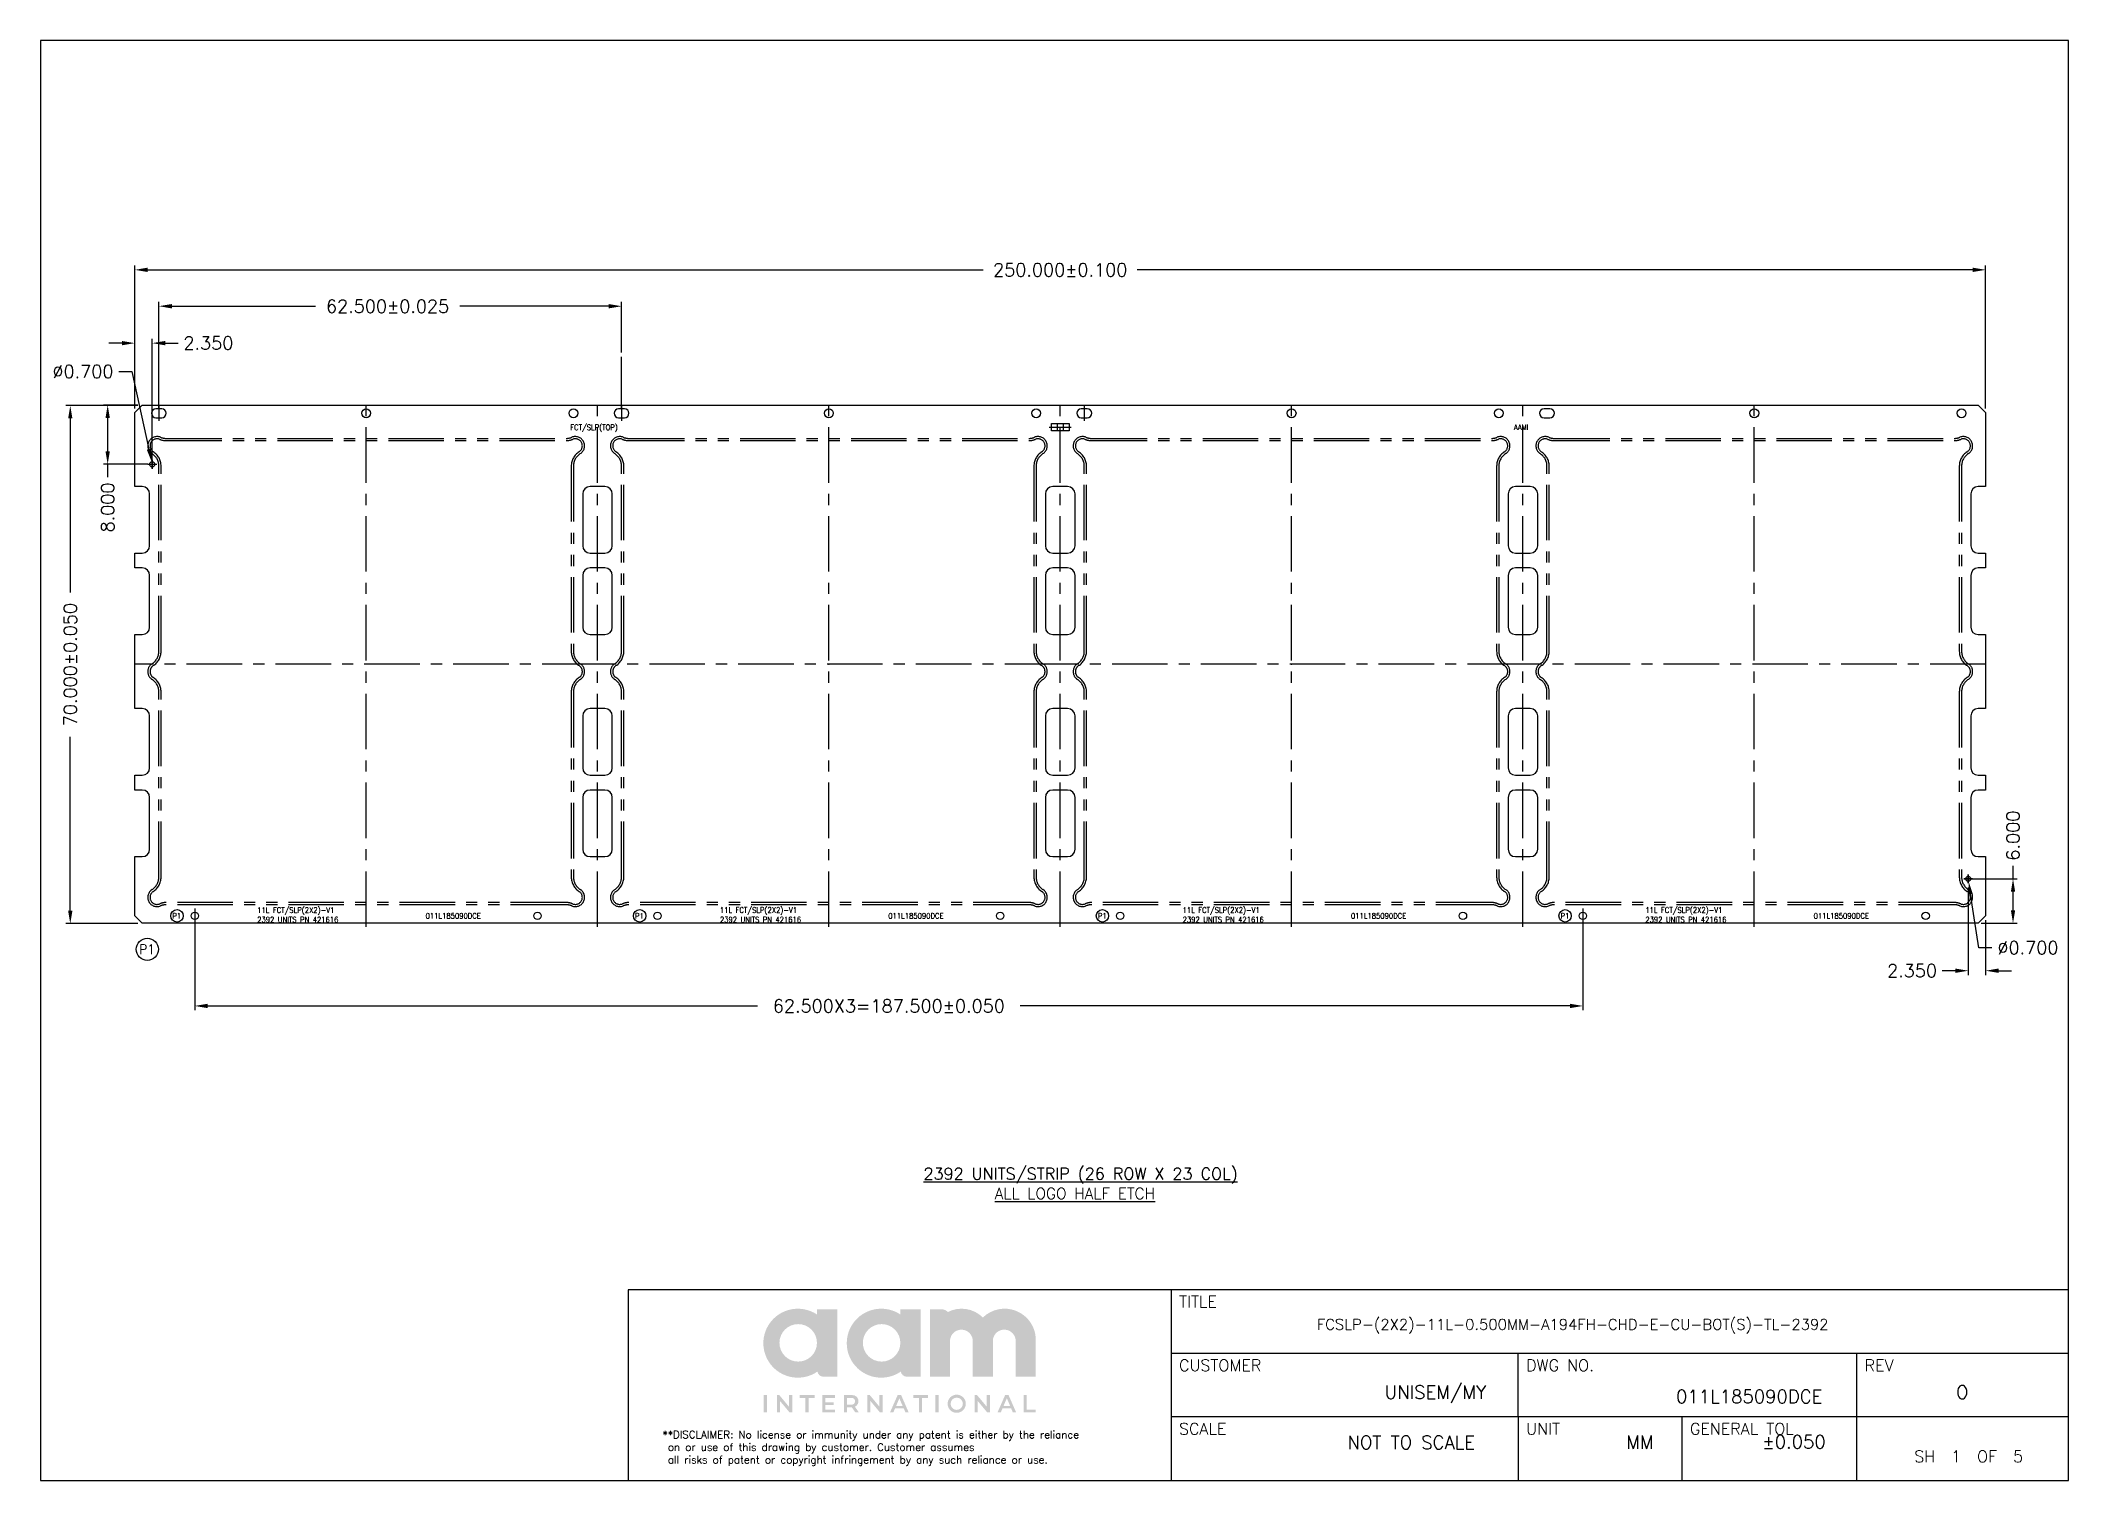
# Model space of a CAD drawing. Extents: x -105 to 405, y -68 to 126.
# Drawn here: x -104.8 to 169.1, y -68.2 to 126.3 of the extents above; entities that cross this region are included whole.
import ezdxf
from ezdxf.enums import TextEntityAlignment as Align

# ---------------------------------------------------------------- set-up
doc = ezdxf.new("R2010")
doc.units = 0
for name, pattern in [('CENTER', [12, 7.5, -1.5, 1.5, -1.5]), ('DASHED', [4.5, 3, -1.5]), ('PHANTOM', [15, 7.5, -1.5, 1.5, -1.5, 1.5, -1.5])]:
    doc.linetypes.add(name, pattern=pattern)
doc.layers.get('0').update_dxf_attribs({"linetype": 'CONTINUOUS'})
doc.layers.get('DEFPOINTS').update_dxf_attribs({"linetype": 'CONTINUOUS'})
for name, color, linetype in [('1', 7, 'CONTINUOUS'), ('1D', 4, 'CONTINUOUS'), ('TEMPLATE', 6, 'CONTINUOUS')]:
    doc.layers.add(name, color=color, linetype=linetype)
doc.styles.add('ROMANS', font='romans.shx')
doc.styles.add('SIMPLEX', font='SIMPLEX')
doc.dimstyles.new('SHEET_1', dxfattribs={"dimtxt": 1.75, "dimasz": 1.75, "dimexe": 0.58, "dimexo": 0.58, "dimgap": 0.58, "dimtad": 0, "dimdec": 3, "dimzin": 0, "dimtxsty": 'SIMPLEX', "dimcen": 0.58, "dimazin": 3, "dimtfac": 1, "dimtdec": 3, "dimtofl": 0, "dimtmove": 0, "dimatfit": 3, "dimtolj": 1, "dimtzin": 0})

msp = doc.modelspace()

# ---------------------------------------------------------------- texts
at = {"layer": '1', "style": 'ROMANS', "width": 0.9}
for s, height, p in [('FCT/SLP(TOP)', 0.750003, (-33.2805, 73.6903)), ('AAMI', 0.75, (94.1867, 73.7093)), ('011L185090DCE', 0.750003, (-52.8241, 7.6869)), ('11L FCT/SLP(2X2)-V1', 0.750003, (-13.0663, 8.468)), ('011L185090DCE', 0.750003, (9.6759, 7.6869)), ('11L FCT/SLP(2X2)-V1', 0.750003, (49.4337, 8.468)), ('011L185090DCE', 0.750003, (72.1759, 7.6869)), ('11L FCT/SLP(2X2)-V1', 0.750003, (111.9337, 8.468)), ('011L185090DCE', 0.750003, (134.6759, 7.6869)), ('2392 UNITS PN 421616', 0.750003, (-13.0663, 7.1855)), ('2392 UNITS PN 421616', 0.750003, (49.4337, 7.1855)), ('2392 UNITS PN 421616', 0.750003, (111.9337, 7.1855))]:
    msp.add_text(s, height=height, dxfattribs=at).set_placement(p)
at = {"layer": '1D', "color": 7, "style": 'SIMPLEX'}
for s, height, p in [('%%U2392 UNITS/STRIP (26 ROW X 23 COL)', 1.578954, (14.4305, -27.5655, 0.0464)), ('%%UALL LOGO HALF ETCH', 1.508675, (24.0573, -30.212, 0.0464))]:
    msp.add_text(s, height=height, dxfattribs=at).set_placement(p)
at = {"layer": 'TEMPLATE', "color": 7, "style": 'SIMPLEX'}
for s, height, p in [('TITLE', 1.57345, (48.9478, -44.8637)), ('FCSLP-(2X2)-11L-0.500MM-A194FH-CHD-E-CU-BOT(S)-TL-2392', 1.460705, (67.5665, -47.8635, -0.0399)), ('CUSTOMER', 1.57345, (48.9478, -53.4462)), ('DWG NO.', 1.57345, (95.8332, -53.4462)), ('REV', 1.57345, (141.5531, -53.4462)), ('O', 1.788, (153.8972, -57.1732)), ('SCALE', 1.57345, (48.9478, -62.0286)), ('UNIT', 1.57345, (95.8332, -62.0286)), ('GENERAL TOL', 1.573449, (117.9513, -62.0286)), ('SH  1  OF  5', 1.573449, (148.2553, -65.7554))]:
    msp.add_text(s, height=height, dxfattribs=at).set_placement(p)
msp.add_text('UNISEM/MY', height=1.78801, dxfattribs=at).set_placement((90.4389, -57.1729), align=Align.RIGHT)
for s, p in [('011L185090DCE', (125.9697, -57.7689)), ('NOT TO SCALE', (80.3189, -63.9674)), ('MM', (111.1928, -63.9239))]:
    msp.add_text(s, height=1.78801, dxfattribs=at).set_placement(p, align=Align.CENTER)
msp.add_text('%%P0.050', height=1.78744, rotation=360, dxfattribs=at).set_placement((132.0141, -63.8927), align=Align.CENTER)
at = {"layer": 'TEMPLATE', "color": 7, "insert": (-20.7993, -61.511), "char_height": 1.0164, "width": 133.291585, "attachment_point": 1, "style": 'SIMPLEX'}
msp.add_mtext('**DISCLAIMER: No license or immunity under any patent is either by the reliance \\P on or use of this drawing by customer. Customer assumes\\P all risks of patent or copyright infringement by any such reliance or use.', dxfattribs=at)

# ---------------------------------------------------------------- blocks, each defined once
blk = doc.blocks.new('*D3')
at = {"layer": '1D', "color": 0}
for p, q in [((-92.1, 76.59), (-92.1, 95.92)), ((157.9, 76.59), (157.9, 95.92)), ((-90.35, 95.34), (22.49, 95.34)), ((156.15, 95.34), (43.31, 95.34))]:
    blk.add_line(p, q, dxfattribs=at)
for points in [[(-90.35, 95.64), (-90.35, 95.05), (-92.1, 95.34)], [(156.15, 95.64), (156.15, 95.05), (157.9, 95.34)]]:
    blk.add_solid(points, dxfattribs=at)
at = {"layer": 'DEFPOINTS', "color": 0}
for p in [(157.9, 95.34), (-92.1, 76.01), (157.9, 76.01)]:
    blk.add_point(p, dxfattribs=at)
at = {"layer": '1D', "color": 0, "insert": (32.9, 95.34), "char_height": 1.75, "attachment_point": 5, "style": 'SIMPLEX'}
blk.add_mtext('\\A1;250.000±0.100', dxfattribs=at)
blk = doc.blocks.new('*D4')
at = {"layer": '1D', "color": 0}
for p, q in [((-91.68, 77.01), (-101.4, 77.01)), ((-100.82, 75.26), (-100.82, 51.76)), ((-100.82, 8.76), (-100.82, 32.27)), ((-91.68, 7.01), (-101.4, 7.01))]:
    blk.add_line(p, q, dxfattribs=at)
for points in [[(-101.11, 75.26), (-100.53, 75.26), (-100.82, 77.01)], [(-101.11, 8.76), (-100.53, 8.76), (-100.82, 7.01)]]:
    blk.add_solid(points, dxfattribs=at)
at = {"layer": 'DEFPOINTS', "color": 0}
for p in [(-91.1, 77.01), (-100.82, 7.01), (-91.1, 7.01)]:
    blk.add_point(p, dxfattribs=at)
at = {"layer": '1D', "color": 0, "insert": (-100.82, 42.01), "char_height": 1.75, "attachment_point": 5, "rotation": 90, "style": 'SIMPLEX'}
blk.add_mtext('\\A1;70.000±0.050', dxfattribs=at)
blk = doc.blocks.new('*D5')
at = {"layer": '1D', "color": 0}
for p, q in [((-84, 7.49), (-84, -4.69)), ((103.5, 7.49), (103.5, -4.69)), ((-82.25, -4.11), (-8, -4.11)), ((101.75, -4.11), (27.5, -4.11))]:
    blk.add_line(p, q, dxfattribs=at)
for points in [[(-82.25, -3.81), (-82.25, -4.4), (-84, -4.11)], [(101.75, -3.81), (101.75, -4.4), (103.5, -4.11)]]:
    blk.add_solid(points, dxfattribs=at)
at = {"layer": 'DEFPOINTS', "color": 0}
for p in [(-84, 8.07), (103.5, 8.07), (-84, -4.11)]:
    blk.add_point(p, dxfattribs=at)
at = {"layer": '1D', "color": 0, "insert": (9.75, -4.11), "char_height": 1.75, "attachment_point": 5, "style": 'SIMPLEX'}
blk.add_mtext('\\A1;62.500X3=187.500%%P0.050', dxfattribs=at)
blk = doc.blocks.new('P1')
at = {"color": 7}
blk.add_circle((0, 0), 0.84, dxfattribs=at)
at = {"color": 7, "style": 'ROMANS', "width": 0.9}
blk.add_text('P1', height=0.75, dxfattribs=at).set_placement((-0.62, -0.38))
blk = doc.blocks.new('DESC')
at = {"style": 'ROMANS', "width": 0.9}
for s, p in [('11L FCT/SLP(2X2)-V1', (-6.26, 0.3)), ('2392 UNITS PN 421616', (-6.26, -0.98))]:
    blk.add_text(s, height=0.75, dxfattribs=at).set_placement(p)
blk = doc.blocks.new('COMP_LOGO')
at = {"layer": 'TEMPLATE'}
h = blk.add_hatch(color=15, dxfattribs=at)
h.dxf.hatch_style = 1
h.paths.add_polyline_path([(-5.48, 4.53), (-7.27, 4.53), (-7.27, 4.08, 1.889057), (-7.24, -0.94, 0.380764), (-6.69, -1.39), (-5.48, -1.39)])
h.paths.add_polyline_path([(-7.28, 1.59, -1), (-10.58, 1.59, -1)], flags=16)
h.paths.add_polyline_path([(1.86, 4.53), (0.07, 4.53), (0.07, 4.08, 1.889057), (0.1, -0.94, 0.380764), (0.65, -1.39), (1.86, -1.39)])
h.paths.add_polyline_path([(0.06, 1.59, -1), (-3.24, 1.59, -1)], flags=16)
h.paths.add_polyline_path([(4.25, 4.31, 0.127425), (3.82, 4.53), (2.66, 4.53), (2.66, -1.39), (4.43, -1.39), (4.43, 1.69, -1.057833), (6.43, 1.69), (6.43, -1.39), (8.2, -1.39), (8.2, 1.69, -1.055561), (10.21, 1.69), (10.21, -1.39), (11.98, -1.39), (11.98, 1.93, 0.652706), (7.32, 3.82, 0.324597)])
h = blk.add_hatch(color=7, dxfattribs=at)
h.dxf.hatch_style = 1
h.paths.add_polyline_path([(-11.96, -4.53), (-11.68, -4.53), (-11.68, -3.01), (-11.96, -3.01)])
h.paths.add_polyline_path([(-10.53, -3.53), (-9.69, -4.53), (-9.45, -4.53), (-9.45, -3.01), (-9.74, -3.01), (-9.74, -4.03), (-10.59, -3.01), (-10.81, -3.01), (-10.81, -4.53), (-10.53, -4.53)])
h.paths.add_polyline_path([(-8.29, -3.25), (-8.29, -4.53), (-8, -4.53), (-8, -3.25), (-7.48, -3.25), (-7.48, -3.01), (-8.79, -3.01), (-8.79, -3.25)])
h.paths.add_polyline_path([(-6.82, -3.01), (-6.82, -4.53), (-5.7, -4.53), (-5.7, -4.3), (-6.54, -4.3), (-6.54, -3.88), (-5.8, -3.88), (-5.8, -3.65), (-6.54, -3.65), (-6.54, -3.25), (-5.7, -3.25), (-5.7, -3.01)])
h.paths.add_polyline_path([(-4.9, -3.01), (-4.9, -4.53), (-4.63, -4.53), (-4.63, -4.08), (-4.22, -4.08), (-3.9, -4.53), (-3.59, -4.53), (-3.94, -4.03, 0.813597), (-4.16, -3.01)])
h.paths.add_polyline_path([(-4.63, -3.25), (-4.17, -3.25, -0.813374), (-4.17, -3.85), (-4.63, -3.85)], flags=16)
h.paths.add_polyline_path([(-2.85, -4.53), (-2.57, -4.53), (-2.57, -3.53), (-1.74, -4.53), (-1.5, -4.53), (-1.5, -3.01), (-1.78, -3.01), (-1.78, -4.03), (-2.63, -3.01), (-2.85, -3.01)])
h.paths.add_polyline_path([(-0.85, -4.53), (-0.56, -4.53), (-0.41, -4.18), (0.36, -4.18), (0.51, -4.53), (0.79, -4.53), (0.13, -3.01), (-0.18, -3.01)])
h.paths.add_polyline_path([(-0.03, -3.29), (0.26, -3.96), (-0.31, -3.96)], flags=16)
h.paths.add_polyline_path([(1.69, -3.25), (1.69, -4.53), (1.97, -4.53), (1.97, -3.25), (2.49, -3.25), (2.49, -3.01), (1.19, -3.01), (1.19, -3.25)])
h.paths.add_polyline_path([(3.15, -4.53), (3.43, -4.53), (3.43, -3.01), (3.15, -3.01)])
h.paths.add_polyline_path([(4.22, -3.77, 1), (5.82, -3.77, 1)])
h.paths.add_polyline_path([(5.56, -3.77, -1), (4.48, -3.77, -1)], flags=16)
h.paths.add_polyline_path([(6.81, -3.01), (6.59, -3.01), (6.59, -4.53), (6.87, -4.53), (6.87, -3.53), (7.7, -4.53), (7.95, -4.53), (7.95, -3.01), (7.66, -3.01), (7.66, -4.03)])
h.paths.add_polyline_path([(9.58, -3.01), (9.28, -3.01), (8.61, -4.53), (8.9, -4.53), (9.05, -4.18), (9.81, -4.18), (9.96, -4.53), (10.25, -4.53)])
h.paths.add_polyline_path([(9.43, -3.29), (9.72, -3.96), (9.14, -3.96)], flags=16)
h.paths.add_polyline_path([(10.91, -4.53), (11.98, -4.53), (11.98, -4.3), (11.18, -4.3), (11.18, -3.01), (10.91, -3.01)])
blk = doc.blocks.new('*D9')
at = {"layer": '1D', "color": 0}
for p, q in [((-88.85, 76.55), (-88.85, 91.01)), ((-87.1, 90.43), (-67.7, 90.43)), ((-28.1, 90.43), (-48.21, 90.43)), ((-26.35, 84.16), (-26.35, 91.01)), ((-26.35, 76.55), (-26.35, 83.58))]:
    blk.add_line(p, q, dxfattribs=at)
for points in [[(-87.1, 90.72), (-87.1, 90.13), (-88.85, 90.43)], [(-28.1, 90.72), (-28.1, 90.13), (-26.35, 90.43)]]:
    blk.add_solid(points, dxfattribs=at)
at = {"layer": 'DEFPOINTS', "color": 0}
for p in [(-88.85, 90.43), (-88.85, 75.97), (-26.35, 75.97)]:
    blk.add_point(p, dxfattribs=at)
at = {"layer": '1D', "color": 0, "insert": (-57.96, 90.43), "char_height": 1.75, "attachment_point": 5, "style": 'SIMPLEX'}
blk.add_mtext('\\A1;62.500±0.025', dxfattribs=at)
blk = doc.blocks.new('*D10')
at = {"layer": '1D', "color": 0}
for p, q in [((161.6, 13.07), (161.6, 14.82)), ((156.13, 13.07), (162.18, 13.07)), ((161.6, 8.82), (161.6, 11.32)), ((157.31, 7.07), (162.18, 7.07))]:
    blk.add_line(p, q, dxfattribs=at)
for points in [[(161.31, 11.32), (161.89, 11.32), (161.6, 13.07)], [(161.31, 8.82), (161.89, 8.82), (161.6, 7.07)]]:
    blk.add_solid(points, dxfattribs=at)
at = {"layer": 'DEFPOINTS', "color": 0}
for p in [(155.55, 13.07), (156.73, 7.07), (161.6, 7.07)]:
    blk.add_point(p, dxfattribs=at)
at = {"layer": '1D', "color": 0, "insert": (161.6, 18.9), "char_height": 1.75, "attachment_point": 5, "rotation": 90, "style": 'SIMPLEX'}
blk.add_mtext('\\A1;6.000', dxfattribs=at)
blk = doc.blocks.new('*D11')
at = {"layer": '1D', "color": 0}
for p, q in [((155.55, 11.89), (155.55, 0.07)), ((157.9, 7.49), (157.9, 0.07)), ((153.8, 0.65), (152.05, 0.65)), ((159.65, 0.65), (161.4, 0.65))]:
    blk.add_line(p, q, dxfattribs=at)
for points in [[(153.8, 0.95), (153.8, 0.36), (155.55, 0.65)], [(159.65, 0.95), (159.65, 0.36), (157.9, 0.65)]]:
    blk.add_solid(points, dxfattribs=at)
at = {"layer": 'DEFPOINTS', "color": 0}
for p in [(155.55, 12.47), (157.9, 8.07), (157.9, 0.65)]:
    blk.add_point(p, dxfattribs=at)
at = {"layer": '1D', "color": 0, "insert": (147.97, 0.65), "char_height": 1.75, "attachment_point": 5, "style": 'SIMPLEX'}
blk.add_mtext('\\A1;2.350', dxfattribs=at)
blk = doc.blocks.new('*D12')
at = {"layer": '1D', "color": 0}
for p, q in [((-91.68, 77.07), (-96.35, 77.07)), ((-95.77, 75.32), (-95.77, 70.82)), ((-90.33, 69.07), (-96.35, 69.07)), ((-95.77, 69.07), (-95.77, 67.32))]:
    blk.add_line(p, q, dxfattribs=at)
for points in [[(-96.06, 75.32), (-95.48, 75.32), (-95.77, 77.07)], [(-96.06, 70.82), (-95.48, 70.82), (-95.77, 69.07)]]:
    blk.add_solid(points, dxfattribs=at)
at = {"layer": 'DEFPOINTS', "color": 0}
for p in [(-95.77, 77.07), (-91.1, 77.07), (-89.75, 69.07)]:
    blk.add_point(p, dxfattribs=at)
at = {"layer": '1D', "color": 0, "insert": (-95.77, 63.24), "char_height": 1.75, "attachment_point": 5, "rotation": 90, "style": 'SIMPLEX'}
blk.add_mtext('\\A1;8.000', dxfattribs=at)
blk = doc.blocks.new('*D13')
at = {"layer": '1D', "color": 0}
for p, q in [((-93.85, 85.44), (-95.6, 85.44)), ((-92.1, 76.65), (-92.1, 86.02)), ((-89.75, 69.65), (-89.75, 86.02)), ((-88, 85.44), (-86.25, 85.44))]:
    blk.add_line(p, q, dxfattribs=at)
for points in [[(-93.85, 85.73), (-93.85, 85.15), (-92.1, 85.44)], [(-88, 85.73), (-88, 85.15), (-89.75, 85.44)]]:
    blk.add_solid(points, dxfattribs=at)
at = {"layer": 'DEFPOINTS', "color": 0}
for p in [(-89.75, 85.44), (-92.1, 76.07), (-89.75, 69.07)]:
    blk.add_point(p, dxfattribs=at)
at = {"layer": '1D', "color": 0, "insert": (-82.17, 85.44), "char_height": 1.75, "attachment_point": 5, "style": 'SIMPLEX'}
blk.add_mtext('\\A1;2.350', dxfattribs=at)
blk = doc.blocks.new('*D14')
at = {"layer": '1D', "color": 0}
for p, q in [((-94.24, 81.61), (-92.49, 81.61)), ((-92.49, 81.61), (-90.2, 71.12)), ((-90.33, 69.07), (-89.17, 69.07)), ((-89.75, 68.49), (-89.75, 69.65))]:
    blk.add_line(p, q, dxfattribs=at)
blk.add_solid([(-89.91, 71.18), (-90.48, 71.05), (-89.83, 69.41)], dxfattribs=at)
at = {"layer": 'DEFPOINTS', "color": 0}
for p in [(-89.83, 69.41), (-89.68, 68.72)]:
    blk.add_point(p, dxfattribs=at)
at = {"layer": '1D', "color": 0, "insert": (-99.11, 81.61), "char_height": 1.75, "attachment_point": 5, "style": 'SIMPLEX'}
blk.add_mtext('\\A1;∅0.700', dxfattribs=at)
blk = doc.blocks.new('*D15')
at = {"layer": '1D', "color": 0}
for p, q in [((154.97, 13.07), (156.13, 13.07)), ((155.55, 12.49), (155.55, 13.65)), ((157, 3.76), (155.87, 10.99)), ((158.75, 3.76), (157, 3.76))]:
    blk.add_line(p, q, dxfattribs=at)
blk.add_solid([(156.16, 11.04), (155.59, 10.95), (155.6, 12.72)], dxfattribs=at)
at = {"layer": 'DEFPOINTS', "color": 0}
for p in [(155.5, 13.41), (155.6, 12.72)]:
    blk.add_point(p, dxfattribs=at)
at = {"layer": '1D', "color": 0, "insert": (163.62, 3.76), "char_height": 1.75, "attachment_point": 5, "style": 'SIMPLEX'}
blk.add_mtext('\\A1;∅0.700', dxfattribs=at)

# ---------------------------------------------------------------- dimensions: what is measured, and where the dimension line sits
at = {"layer": '1D', "color": 7}
for base, p1, p2, text, picture, middle in [((157.8995, 95.3449), (-92.1005, 76.0134), (157.8995, 76.0134), '<>±0.100', '*D3', (32.8995, 95.3449)), ((-84.0005, -4.1064), (103.4995, 8.0653), (-84.0005, 8.0653), '62.500X3=187.500%%P0.050', '*D5', (9.7495, -4.1064))]:
    dim = msp.add_linear_dim(base=base, p1=p1, p2=p2, text=text, dimstyle='SHEET_1', dxfattribs=at)
    dim.commit()
    dim.dimension.update_dxf_attribs({"geometry": picture, "text_midpoint": middle})
dim = msp.add_linear_dim(base=(-88.8505, 90.4257), p1=(-26.3505, 75.9653), p2=(-88.8505, 75.9653), text='<>±0.025', dimstyle='SHEET_1', dxfattribs=at)
dim.commit()
dim.dimension.update_dxf_attribs({"geometry": '*D9', "text_midpoint": (-57.9552, 90.4257), "dimtype": 160})
dim = msp.add_linear_dim(base=(-89.7505, 85.4419), p1=(-92.1005, 76.0653), p2=(-89.7505, 69.0653), dimstyle='SHEET_1', dxfattribs=at)
dim.commit()
dim.dimension.update_dxf_attribs({"geometry": '*D13', "text_midpoint": (-82.1705, 85.4419)})
for p1, p2, picture, middle in [((-89.6759, 68.7234), (-89.8252, 69.4073), '*D14', (-99.1107, 81.6116)), ((155.4955, 13.4111), (155.6034, 12.7195), '*D15', (163.624, 3.7567))]:
    dim = msp.add_diameter_dim_2p(p1=p1, p2=p2, dimstyle='SHEET_1', override={"dimtoh": 1}, dxfattribs=at)
    dim.commit()
    dim.dimension.update_dxf_attribs({"geometry": picture, "text_midpoint": middle, "dimtype": 163})
dim = msp.add_linear_dim(base=(-100.8226, 7.0134), p1=(-91.1005, 77.0134), p2=(-91.1005, 7.0134), angle=90, text='<>±0.050', dimstyle='SHEET_1', dxfattribs=at)
dim.commit()
dim.dimension.update_dxf_attribs({"geometry": '*D4', "text_midpoint": (-100.8226, 42.0134)})
for base, p1, p2, picture, middle in [((-95.7689, 77.0653), (-89.7505, 69.0653), (-91.1005, 77.0653), '*D12', (-95.7689, 63.2353)), ((161.6014, 7.0653), (155.5495, 13.0653), (156.7326, 7.0653), '*D10', (161.6014, 18.8953))]:
    dim = msp.add_linear_dim(base=base, p1=p1, p2=p2, angle=90, dimstyle='SHEET_1', dxfattribs=at)
    dim.commit()
    dim.dimension.update_dxf_attribs({"geometry": picture, "text_midpoint": middle, "dimtype": 160})
dim = msp.add_linear_dim(base=(157.8995, 0.6546), p1=(155.5495, 12.4653), p2=(157.8995, 8.0653), dimstyle='SHEET_1', dxfattribs=at)
dim.commit()
dim.dimension.update_dxf_attribs({"geometry": '*D11', "text_midpoint": (147.9695, 0.6546), "dimtype": 160})

# ---------------------------------------------------------------- linework, layer by layer
at = {"layer": '1', "color": 161, "linetype": 'CENTER'}
for p, q in [((-88.8505, 76.9653), (-88.8505, 74.9653)), ((-26.3505, 76.9653), (-26.3505, 74.9653)), ((36.1495, 76.9653), (36.1495, 74.9653)), ((31.3995, 74.0903), (34.3995, 74.0903)), ((-89.1505, 69.0653), (-90.3505, 69.0653)), ((-89.7505, 69.6653), (-89.7505, 68.4653)), ((156.1495, 13.0653), (154.9495, 13.0653)), ((155.5495, 13.6653), (155.5495, 12.4653)), ((-84.0005, 9.0653), (-84.0005, 7.0653)), ((103.4995, 9.0653), (103.4995, 7.0653))]:
    msp.add_line(p, q, dxfattribs=at)
at = {"layer": '1', "color": 7, "linetype": 'CENTER'}
msp.add_line((-29.6005, 6.5653), (-29.6005, 77.5653), dxfattribs=at)
at = {"layer": '1', "color": 0, "linetype": 'CENTER'}
for p, q in [((32.8995, 6.5653), (32.8995, 77.5653)), ((95.3995, 6.5653), (95.3995, 77.5653))]:
    msp.add_line(p, q, dxfattribs=at)
at = {"layer": '1', "color": 7, "linetype": 'DASHED'}
for p, q in [((32.4995, 74.5903), (32.4995, 73.5903)), ((33.2995, 74.5903), (33.2995, 73.5903))]:
    msp.add_line(p, q, dxfattribs=at)
at = {"layer": '1', "color": 7, "linetype": 'CONTINUOUS'}
for points in [[(-29.6005, 77.0653), (32.8995, 77.0653), (95.3995, 77.0653), (156.8995, 77.0653), (157.8995, 76.0653), (157.8995, 66.0653), (156.8995, 66.0653, 0.41421356), (155.8995, 65.0653), (155.8995, 58.0653, 0.41421356), (156.8995, 57.0653), (157.8995, 57.0653), (157.8995, 55.0653), (156.8995, 55.0653, 0.41421356), (155.8995, 54.0653), (155.8995, 47.0653, 0.41421356), (156.8995, 46.0653), (157.8995, 46.0653), (157.8995, 36.0653), (156.8995, 36.0653, 0.41421356), (155.8995, 35.0653), (155.8995, 28.0653, 0.41421356), (156.8995, 27.0653), (157.8995, 27.0653), (157.8995, 25.0653), (156.8995, 25.0653, 0.41421356), (155.8995, 24.0653), (155.8995, 17.0653, 0.41421356), (156.8995, 16.0653), (157.8995, 16.0653), (157.8995, 8.0653), (156.8995, 7.0653), (95.3995, 7.0653), (32.8995, 7.0653), (-29.6005, 7.0653), (-91.1005, 7.0653), (-92.1005, 8.0653), (-92.1005, 16.0653), (-91.1005, 16.0653, 0.41421356), (-90.1005, 17.0653), (-90.1005, 24.0653, 0.41421356), (-91.1005, 25.0653), (-92.1005, 25.0653), (-92.1005, 27.0653), (-91.1005, 27.0653, 0.41421356), (-90.1005, 28.0653), (-90.1005, 35.0653, 0.41421356), (-91.1005, 36.0653), (-92.1005, 36.0653), (-92.1005, 46.0653), (-91.1005, 46.0653, 0.41421356), (-90.1005, 47.0653), (-90.1005, 54.0653, 0.41421356), (-91.1005, 55.0653), (-92.1005, 55.0653), (-92.1005, 57.0653), (-91.1005, 57.0653, 0.41421356), (-90.1005, 58.0653), (-90.1005, 65.0653, 0.41421356), (-91.1005, 66.0653), (-92.1005, 66.0653), (-92.1005, 76.0653), (-91.1005, 77.0653)], [(-88.4505, 75.3653, 1), (-88.4505, 76.5653), (-89.2505, 76.5653, 1), (-89.2505, 75.3653)], [(99.0495, 76.5653), (98.2495, 76.5653, 1), (98.2495, 75.3653), (99.0495, 75.3653, 1)]]:
    msp.add_lwpolyline(points, format="xyb", close=True, dxfattribs=at)
at = {"layer": '1', "color": 0, "linetype": 'CONTINUOUS'}
for points in [[(-26.7505, 76.5653, 1), (-26.7505, 75.3653), (-25.9505, 75.3653, 1), (-25.9505, 76.5653)], [(35.7495, 76.5653, 1), (35.7495, 75.3653), (36.5495, 75.3653, 1), (36.5495, 76.5653)]]:
    msp.add_lwpolyline(points, format="xyb", close=True, dxfattribs=at)
at = {"layer": '1', "color": 7, "linetype": 'DASHED'}
msp.add_lwpolyline([(31.6995, 73.5903), (31.6995, 74.5903), (34.0995, 74.5903), (34.0995, 73.5903)], close=True, dxfattribs=at)
at = {"layer": '1', "linetype": 'CONTINUOUS'}
for points in [[(-28.6005, 57.0653, 0.41421356), (-27.6005, 58.0653), (-27.6005, 65.0653, 0.41421356), (-28.6005, 66.0653), (-29.6005, 66.0653), (-30.6005, 66.0653, 0.41421356), (-31.6005, 65.0653), (-31.6005, 58.0653, 0.41421356), (-30.6005, 57.0653), (-29.6005, 57.0653)], [(30.8995, 65.0653), (30.8995, 58.0653, 0.41421356), (31.8995, 57.0653), (32.8995, 57.0653), (33.8995, 57.0653, 0.41421356), (34.8995, 58.0653), (34.8995, 65.0653, 0.41421356), (33.8995, 66.0653), (32.8995, 66.0653), (31.8995, 66.0653, 0.41421356)], [(93.3995, 58.0653, 0.41421356), (94.3995, 57.0653), (95.3995, 57.0653), (96.3995, 57.0653, 0.41421356), (97.3995, 58.0653), (97.3995, 65.0653, 0.41421356), (96.3995, 66.0653), (95.3995, 66.0653), (94.3995, 66.0653, 0.41421356), (93.3995, 65.0653)], [(-28.6005, 46.0653, 0.41421356), (-27.6005, 47.0653), (-27.6005, 54.0653, 0.41421356), (-28.6005, 55.0653), (-29.6005, 55.0653), (-30.6005, 55.0653, 0.41421356), (-31.6005, 54.0653), (-31.6005, 47.0653, 0.41421356), (-30.6005, 46.0653), (-29.6005, 46.0653)], [(32.8995, 55.0653), (31.8995, 55.0653, 0.41421356), (30.8995, 54.0653), (30.8995, 47.0653, 0.41421356), (31.8995, 46.0653), (32.8995, 46.0653), (33.8995, 46.0653, 0.41421356), (34.8995, 47.0653), (34.8995, 54.0653, 0.41421356), (33.8995, 55.0653)], [(93.3995, 47.0653, 0.41421356), (94.3995, 46.0653), (95.3995, 46.0653), (96.3995, 46.0653, 0.41421356), (97.3995, 47.0653), (97.3995, 54.0653, 0.41421356), (96.3995, 55.0653), (95.3995, 55.0653), (94.3995, 55.0653, 0.41421356), (93.3995, 54.0653)], [(-27.6005, 35.0653, 0.41421356), (-28.6005, 36.0653), (-29.6005, 36.0653), (-30.6005, 36.0653, 0.41421356), (-31.6005, 35.0653), (-31.6005, 28.0653, 0.41421356), (-30.6005, 27.0653), (-29.6005, 27.0653), (-28.6005, 27.0653, 0.41421356), (-27.6005, 28.0653)], [(33.8995, 36.0653), (32.8995, 36.0653), (31.8995, 36.0653, 0.41421356), (30.8995, 35.0653), (30.8995, 28.0653, 0.41421356), (31.8995, 27.0653), (32.8995, 27.0653), (33.8995, 27.0653, 0.41421356), (34.8995, 28.0653), (34.8995, 35.0653, 0.41421356)], [(93.3995, 28.0653, 0.41421356), (94.3995, 27.0653), (95.3995, 27.0653), (96.3995, 27.0653, 0.41421356), (97.3995, 28.0653), (97.3995, 35.0653, 0.41421356), (96.3995, 36.0653), (95.3995, 36.0653), (94.3995, 36.0653, 0.41421356), (93.3995, 35.0653)], [(-27.6005, 24.0653, 0.41421356), (-28.6005, 25.0653), (-29.6005, 25.0653), (-30.6005, 25.0653, 0.41421356), (-31.6005, 24.0653), (-31.6005, 17.0653, 0.41421356), (-30.6005, 16.0653), (-29.6005, 16.0653), (-28.6005, 16.0653, 0.41421356), (-27.6005, 17.0653)], [(30.8995, 24.0653), (30.8995, 17.0653, 0.41421356), (31.8995, 16.0653), (32.8995, 16.0653), (33.8995, 16.0653, 0.41421356), (34.8995, 17.0653), (34.8995, 24.0653, 0.41421356), (33.8995, 25.0653), (32.8995, 25.0653), (31.8995, 25.0653, 0.41421356)], [(95.3995, 16.0653), (96.3995, 16.0653, 0.41421356), (97.3995, 17.0653), (97.3995, 24.0653, 0.41421356), (96.3995, 25.0653), (95.3995, 25.0653), (94.3995, 25.0653, 0.41421356), (93.3995, 24.0653), (93.3995, 17.0653, 0.41421356), (94.3995, 16.0653)]]:
    msp.add_lwpolyline(points, format="xyb", close=True, dxfattribs=at)
at = {"layer": '1', "color": 7, "linetype": 'CONTINUOUS'}
for centre, radius in [((-60.8505, 75.9653), 0.6), ((-32.8505, 75.9653), 0.6), ((126.6495, 75.9653), 0.6), ((154.6495, 75.9653), 0.6), ((-84.0005, 8.0653), 0.5), ((-37.7005, 8.0653), 0.5), ((103.4995, 8.0653), 0.5), ((149.7995, 8.0653), 0.5)]:
    msp.add_circle(centre, radius, dxfattribs=at)
at = {"layer": '1', "color": 0, "linetype": 'CONTINUOUS'}
for centre, radius in [((1.6495, 75.9653), 0.6), ((29.6495, 75.9653), 0.6), ((64.1495, 75.9653), 0.6), ((92.1495, 75.9653), 0.6), ((-21.5005, 8.0653), 0.5), ((24.7995, 8.0653), 0.5), ((40.9995, 8.0653), 0.5), ((87.2995, 8.0653), 0.5)]:
    msp.add_circle(centre, radius, dxfattribs=at)
at = {"layer": '1', "linetype": 'CONTINUOUS'}
for centre in [(-89.7505, 69.0653), (155.5495, 13.0653)]:
    msp.add_circle(centre, 0.35, dxfattribs=at)
at = {"layer": '1D', "color": 4, "linetype": 'CENTER'}
for p, q in [((-60.8505, 6.5653), (-60.8505, 77.5653)), ((1.6495, 6.5653), (1.6495, 77.5653)), ((64.1495, 6.5653), (64.1495, 77.5653)), ((126.6495, 6.5653), (126.6495, 77.5653))]:
    msp.add_line(p, q, dxfattribs=at)
at = {"layer": '1D', "color": 3, "linetype": 'PHANTOM'}
for points in [[(-31.9275, 11.6186, -0.91665949), (-33.0813, 9.4115, 0.09901951), (-33.8505, 9.5653), (-87.8505, 9.5653, 0.09901951), (-88.6198, 9.4115, -0.91665949), (-89.7736, 11.6186, 0.25592414), (-88.8505, 13.3039), (-88.8505, 38.3267, 0.25592414), (-89.7736, 40.012, -0.54772256), (-89.7736, 42.1186, 0.25592414), (-88.8505, 43.8039), (-88.8505, 68.8267, 0.25592414), (-89.7736, 70.512, -0.91665949), (-88.6198, 72.7192, 0.09901951), (-87.8505, 72.5653), (-33.8505, 72.5653, 0.09901951), (-33.0813, 72.7192, -0.91665949), (-31.9275, 70.512, 0.25592414), (-32.8505, 68.8267), (-32.8505, 43.8039, 0.25592414), (-31.9275, 42.1186, -0.54772256), (-31.9275, 40.012, 0.25592414), (-32.8505, 38.3267), (-32.8505, 13.3039, 0.25592414)], [(-33.1505, 13.3039, 0.25592414), (-32.089, 11.3658, -0.91665949), (-32.9659, 9.6884, 0.09901951), (-33.8505, 9.8653), (-87.8505, 9.8653, 0.09901951), (-88.7351, 9.6884, -0.91665949), (-89.6121, 11.3658, 0.25592414), (-88.5505, 13.3039), (-88.5505, 38.3267, 0.25592414), (-89.6121, 40.2648, -0.54772256), (-89.6121, 41.8658, 0.25592414), (-88.5505, 43.8039), (-88.5505, 68.8267, 0.25592414), (-89.6121, 70.7648, -0.91665949), (-88.7351, 72.4423, 0.09901951), (-87.8505, 72.2653), (-33.8505, 72.2653, 0.09901951), (-32.9659, 72.4423, -0.91665949), (-32.089, 70.7648, 0.25592414), (-33.1505, 68.8267), (-33.1505, 43.8039, 0.25592414), (-32.089, 41.8658, -0.54772256), (-32.089, 40.2648, 0.25592414), (-33.1505, 38.3267)], [(30.5725, 11.6186, -0.91665949), (29.4187, 9.4115, 0.09901951), (28.6495, 9.5653), (-25.3505, 9.5653, 0.09901951), (-26.1198, 9.4115, -0.91665949), (-27.2736, 11.6186, 0.25592414), (-26.3505, 13.3039), (-26.3505, 38.3267, 0.25592414), (-27.2736, 40.012, -0.54772256), (-27.2736, 42.1186, 0.25592414), (-26.3505, 43.8039), (-26.3505, 68.8267, 0.25592414), (-27.2736, 70.512, -0.91665949), (-26.1198, 72.7192, 0.09901951), (-25.3505, 72.5653), (28.6495, 72.5653, 0.09901951), (29.4187, 72.7192, -0.91665949), (30.5725, 70.512, 0.25592414), (29.6495, 68.8267), (29.6495, 43.8039, 0.25592414), (30.5725, 42.1186, -0.54772256), (30.5725, 40.012, 0.25592414), (29.6495, 38.3267), (29.6495, 13.3039, 0.25592414)], [(29.3495, 13.3039, 0.25592414), (30.411, 11.3658, -0.91665949), (29.5341, 9.6884, 0.09901951), (28.6495, 9.8653), (-25.3505, 9.8653, 0.09901951), (-26.2351, 9.6884, -0.91665949), (-27.1121, 11.3658, 0.25592414), (-26.0505, 13.3039), (-26.0505, 38.3267, 0.25592414), (-27.1121, 40.2648, -0.54772256), (-27.1121, 41.8658, 0.25592414), (-26.0505, 43.8039), (-26.0505, 68.8267, 0.25592414), (-27.1121, 70.7648, -0.91665949), (-26.2351, 72.4423, 0.09901951), (-25.3505, 72.2653), (28.6495, 72.2653, 0.09901951), (29.5341, 72.4423, -0.91665949), (30.411, 70.7648, 0.25592414), (29.3495, 68.8267), (29.3495, 43.8039, 0.25592414), (30.411, 41.8658, -0.54772256), (30.411, 40.2648, 0.25592414), (29.3495, 38.3267)], [(93.0725, 11.6186, -0.91665949), (91.9187, 9.4115, 0.09901951), (91.1495, 9.5653), (37.1495, 9.5653, 0.09901951), (36.3802, 9.4115, -0.91665949), (35.2264, 11.6186, 0.25592414), (36.1495, 13.3039), (36.1495, 38.3267, 0.25592414), (35.2264, 40.012, -0.54772256), (35.2264, 42.1186, 0.25592414), (36.1495, 43.8039), (36.1495, 68.8267, 0.25592414), (35.2264, 70.512, -0.91665949), (36.3802, 72.7192, 0.09901951), (37.1495, 72.5653), (91.1495, 72.5653, 0.09901951), (91.9187, 72.7192, -0.91665949), (93.0725, 70.512, 0.25592414), (92.1495, 68.8267), (92.1495, 43.8039, 0.25592414), (93.0725, 42.1186, -0.54772256), (93.0725, 40.012, 0.25592414), (92.1495, 38.3267), (92.1495, 13.3039, 0.25592414)], [(91.8495, 13.3039, 0.25592414), (92.911, 11.3658, -0.91665949), (92.0341, 9.6884, 0.09901951), (91.1495, 9.8653), (37.1495, 9.8653, 0.09901951), (36.2649, 9.6884, -0.91665949), (35.3879, 11.3658, 0.25592414), (36.4495, 13.3039), (36.4495, 38.3267, 0.25592414), (35.3879, 40.2648, -0.54772256), (35.3879, 41.8658, 0.25592414), (36.4495, 43.8039), (36.4495, 68.8267, 0.25592414), (35.3879, 70.7648, -0.91665949), (36.2649, 72.4423, 0.09901951), (37.1495, 72.2653), (91.1495, 72.2653, 0.09901951), (92.0341, 72.4423, -0.91665949), (92.911, 70.7648, 0.25592414), (91.8495, 68.8267), (91.8495, 43.8039, 0.25592414), (92.911, 41.8658, -0.54772256), (92.911, 40.2648, 0.25592414), (91.8495, 38.3267)], [(155.5725, 11.6186, -0.91665949), (154.4187, 9.4115, 0.09901951), (153.6495, 9.5653), (99.6495, 9.5653, 0.09901951), (98.8802, 9.4115, -0.91665949), (97.7264, 11.6186, 0.25592414), (98.6495, 13.3039), (98.6495, 38.3267, 0.25592414), (97.7264, 40.012, -0.54772256), (97.7264, 42.1186, 0.25592414), (98.6495, 43.8039), (98.6495, 68.8267, 0.25592414), (97.7264, 70.512, -0.91665949), (98.8802, 72.7192, 0.09901951), (99.6495, 72.5653), (153.6495, 72.5653, 0.09901951), (154.4187, 72.7192, -0.91665949), (155.5725, 70.512, 0.25592414), (154.6495, 68.8267), (154.6495, 43.8039, 0.25592414), (155.5725, 42.1186, -0.54772256), (155.5725, 40.012, 0.25592414), (154.6495, 38.3267), (154.6495, 13.3039, 0.25592414)], [(154.3495, 13.3039, 0.25592414), (155.411, 11.3658, -0.91665949), (154.5341, 9.6884, 0.09901951), (153.6495, 9.8653), (99.6495, 9.8653, 0.09901951), (98.7649, 9.6884, -0.91665949), (97.8879, 11.3658, 0.25592414), (98.9495, 13.3039), (98.9495, 38.3267, 0.25592414), (97.8879, 40.2648, -0.54772256), (97.8879, 41.8658, 0.25592414), (98.9495, 43.8039), (98.9495, 68.8267, 0.25592414), (97.8879, 70.7648, -0.91665949), (98.7649, 72.4423, 0.09901951), (99.6495, 72.2653), (153.6495, 72.2653, 0.09901951), (154.5341, 72.4423, -0.91665949), (155.411, 70.7648, 0.25592414), (154.3495, 68.8267), (154.3495, 43.8039, 0.25592414), (155.411, 41.8658, -0.54772256), (155.411, 40.2648, 0.25592414), (154.3495, 38.3267)]]:
    msp.add_lwpolyline(points, format="xyb", close=True, dxfattribs=at)
at = {"layer": '1D', "color": 4, "linetype": 'CENTER'}
msp.add_lwpolyline([(157.8995, 42.0653), (95.3995, 42.0653), (32.8995, 42.0653), (-29.6005, 42.0653), (-92.1005, 42.0653)], dxfattribs=at)
at = {"layer": '1D', "color": 4}
for p in [(1.6495, 42.0653), (1.6495, 42.0653), (64.1495, 42.0653), (64.1495, 42.0653)]:
    msp.add_point(p, dxfattribs=at)
at = {"layer": 'TEMPLATE'}
for p, q in [((169.0884, -42.4678), (-25.4471, -42.4678)), ((169.0884, -51.0502), (47.875, -51.0502)), ((94.7604, -59.6327), (94.7604, -51.0502)), ((169.0884, -59.6327), (47.875, -59.6327)), ((116.8785, -59.6327), (116.8785, -68.2151))]:
    msp.add_line(p, q, dxfattribs=at)
msp.add_lwpolyline([(-104.8348, -68.2151), (169.0884, -68.2151), (169.0884, 126.3204), (-104.8348, 126.3204)], close=True, dxfattribs=at)
for points in [[(-25.4471, -42.4678), (-25.4471, -68.2151)], [(47.875, -42.4678), (47.875, -68.2151)], [(140.4803, -51.0502), (140.4803, -68.2151)], [(94.7604, -59.6327), (94.7604, -68.2151)]]:
    msp.add_lwpolyline(points, dxfattribs=at)

# ---------------------------------------------------------------- block references
at = {"layer": '1'}
for name, p in [('P1', (-86.4005, 8.0653)), ('DESC', (-69.307, 8.1649)), ('P1', (-23.9005, 8.0653)), ('P1', (38.5995, 8.0653)), ('P1', (101.0995, 8.0653))]:
    msp.add_blockref(name, p, dxfattribs=at)
at = {"layer": '1D', "color": 7, "xscale": 1.779763039442803, "yscale": 1.779763039442803, "zscale": 1.779763039442803}
msp.add_blockref('P1', (-90.4146, 3.5429), dxfattribs=at)
at = {"layer": 'TEMPLATE', "xscale": 1.535002291092942, "yscale": 1.535002291092942, "zscale": 1.535002291092942}
msp.add_blockref('COMP_LOGO', (11.2139, -52.0656), dxfattribs=at)

msp.set_redraw_order([(e.dxf.handle, doc.entitydb.next_handle()) for e in msp.query("TEXT MTEXT ATTDEF DIMENSION ARC_DIMENSION")])  # texts and dimensions are drawn at this point

doc.saveas('drawing.dxf')
